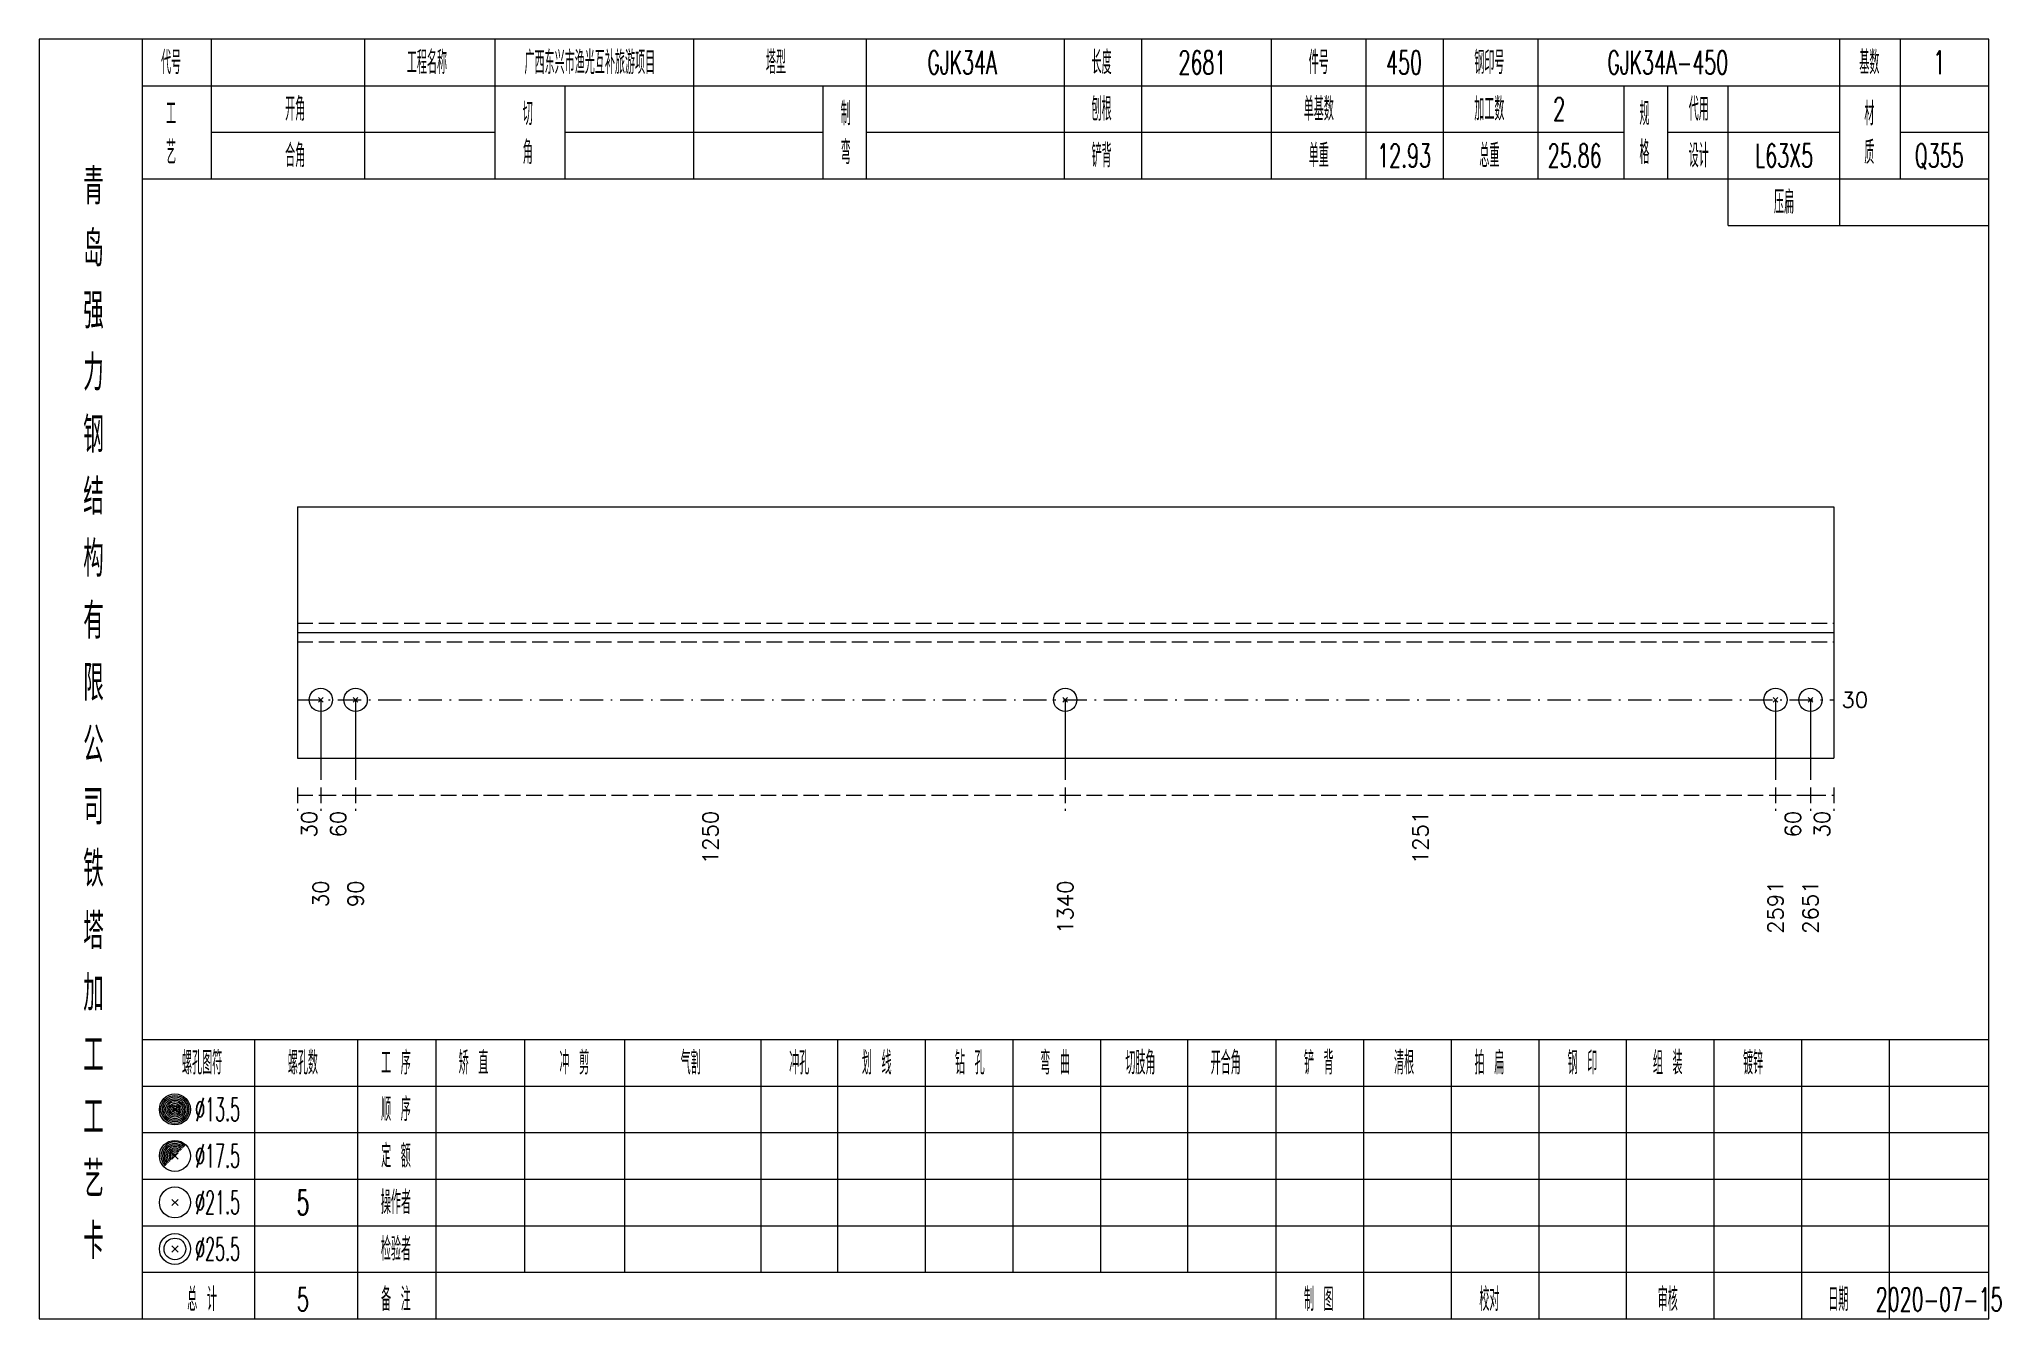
# Model space of a CAD drawing. Extents: x 0 to 2606, y -377 to 6479.
# Drawn here: x 0 to 252.9, y 4550 to 4715 of the extents above; entities that cross this region are included whole.
import ezdxf
from ezdxf.enums import TextEntityAlignment as Align

# ---------------------------------------------------------------- set-up
doc = ezdxf.new("R2010")
doc.units = 0
doc.header["$MEASUREMENT"] = 0
doc.linetypes.add('一点画线', pattern=[5.2, 3, -1, 0.2, -1])
doc.linetypes.add('虚线', pattern=[2.75, 2, -0.75])
doc.layers.get('0').update_dxf_attribs({"linetype": 'CONTINUOUS', "lineweight": 25})
doc.layers.add('1', color=7, linetype='CONTINUOUS', lineweight=25)
doc.layers.add('4', color=7, linetype='CONTINUOUS', lineweight=25)
doc.styles.get("Standard").update_dxf_attribs({"font": 'simplex.shx', "width": 0.7, "height": 3, "bigfont": 'gbhzfs.shx'})

msp = doc.modelspace()

# ---------------------------------------------------------------- texts
at = {"color": 7, "linetype": 'Continuous', "lineweight": 13}
msp.add_text('30', height=2, dxfattribs=at).set_placement((232.4, 4629.81), align=Align.MIDDLE_LEFT)
at = {"color": 8, "linetype": 'Continuous', "lineweight": 9}
for s, p in [('30', (34.8, 4615.5)), ('60', (38.55, 4615.5)), ('1250', (86.56, 4615.5)), ('1251', (178.11, 4615.5)), ('60', (226.15, 4615.5)), ('30', (229.9, 4615.5))]:
    msp.add_text(s, height=2, rotation=90, dxfattribs=at).set_placement(p, align=Align.MIDDLE_RIGHT)
at = {"layer": '1', "color": 7, "linetype": 'Continuous', "lineweight": 13}
for s, p in [('30', (36.3, 4606.5)), ('90', (40.8, 4606.5)), ('1340', (132.31, 4606.5)), ('2591', (223.9, 4606.5)), ('2651', (228.4, 4606.5))]:
    msp.add_text(s, height=2, rotation=90, dxfattribs=at).set_placement(p, align=Align.MIDDLE_RIGHT)
at = {"layer": '4', "color": 1, "linetype": 'Continuous', "lineweight": 13}
for s, height, width, p in [('代号', 3, 0.6, (17, 4712)), ('工程名称', 3, 0.6, (50, 4712)), ('广西东兴市渔光互补旅游项目', 3, 0.6, (71, 4712)), ('塔型', 3, 0.6, (95, 4712)), ('GJK34A', 3, 0.6, (119, 4712)), ('长度', 3, 0.6, (137, 4712)), ('2681', 3, 0.6, (150, 4712)), ('件号', 3, 0.6, (165, 4712)), ('450', 3, 0.6, (176, 4712)), ('钢印号', 3, 0.6, (187, 4712)), ('GJK34A-450', 3, 0.6, (210, 4712)), ('基数', 3, 0.6, (236, 4712)), ('1', 3, 0.6, (245, 4712)), ('开角', 3, 0.6, (33, 4706)), ('刨根', 3, 0.6, (137, 4706)), ('单基数', 3, 0.6, (165, 4706)), ('加工数', 3, 0.6, (187, 4706)), ('2', 3, 0.6, (196, 4706)), ('代用', 3, 0.6, (214, 4706)), ('工', 3, 0.6, (17, 4705.4)), ('切', 3, 0.6, (63, 4705.4)), ('制', 3, 0.6, (104, 4705.4)), ('规', 3, 0.6, (207, 4705.4)), ('材', 3, 0.6, (236, 4705.4)), ('艺', 3, 0.6, (17, 4700.4)), ('合角', 3, 0.6, (33, 4700)), ('角', 3, 0.6, (63, 4700.4)), ('弯', 3, 0.6, (104, 4700.4)), ('铲背', 3, 0.6, (137, 4700)), ('单重', 3, 0.6, (165, 4700)), ('12.93', 3, 0.6, (176, 4700)), ('总重', 3, 0.6, (187, 4700)), ('25.86', 3, 0.6, (198, 4700)), ('格', 3, 0.6, (207, 4700.4)), ('设计', 3, 0.6, (214, 4700)), ('L63X5', 3, 0.6, (225, 4700)), ('质', 3, 0.6, (236, 4700.4)), ('Q355', 3, 0.6, (245, 4700)), ('青', 4.6, 0.8, (7, 4696)), ('压扁', 3, 0.6, (225, 4694)), ('岛', 4.6, 0.8, (7, 4688)), ('强', 4.6, 0.8, (7, 4680)), ('力', 4.6, 0.8, (7, 4672)), ('钢', 4.6, 0.8, (7, 4664)), ('结', 4.6, 0.8, (7, 4656)), ('构', 4.6, 0.8, (7, 4648)), ('有', 4.6, 0.8, (7, 4640)), ('限', 4.6, 0.8, (7, 4632)), ('公', 4.6, 0.8, (7, 4624)), ('司', 4.6, 0.8, (7, 4616)), ('铁', 4.6, 0.8, (7, 4608)), ('塔', 4.6, 0.8, (7, 4600)), ('加', 4.6, 0.8, (7, 4592)), ('工', 4.6, 0.8, (7, 4584)), ('螺孔图符', 3, 0.6, (21, 4583)), ('螺孔数', 3, 0.6, (34, 4583)), ('工 序', 3, 0.6, (46, 4583)), ('矫 直', 3, 0.6, (56, 4583)), ('冲 剪', 3, 0.6, (69, 4583)), ('气割', 3, 0.6, (84, 4583)), ('冲孔', 3, 0.6, (98, 4583)), ('划 线', 3, 0.6, (108, 4583)), ('钻 孔', 3, 0.6, (120, 4583)), ('弯 曲', 3, 0.6, (131, 4583)), ('切肢角', 3, 0.6, (142, 4583)), ('开合角', 3, 0.6, (153, 4583)), ('铲 背', 3, 0.6, (165, 4583)), ('清根', 3, 0.6, (176, 4583)), ('拍 扁', 3, 0.6, (187, 4583)), ('钢 印', 3, 0.6, (199, 4583)), ('组 装', 3, 0.6, (210, 4583)), ('镀锌', 3, 0.6, (221, 4583)), ('%%C13.5', 3, 0.5, (23, 4577)), ('顺 序', 3, 0.6, (46, 4577)), ('工', 4.6, 0.8, (7, 4576)), ('艺', 4.6, 0.8, (7, 4568)), ('%%C17.5', 3, 0.5, (23, 4571)), ('定 额', 3, 0.6, (46, 4571)), ('%%C21.5', 3, 0.5, (23, 4565)), ('5', 3.2, 0.6, (34, 4565)), ('操作者', 3, 0.6, (46, 4565)), ('卡', 4.6, 0.8, (7, 4560)), ('检验者', 3, 0.6, (46, 4559)), ('%%C25.5', 3, 0.5, (23, 4559)), ('总 计', 3, 0.6, (21, 4552.5)), ('5', 3, 0.6, (34, 4552.5)), ('备 注', 3, 0.6, (46, 4552.5)), ('制 图', 3, 0.6, (165, 4552.5)), ('校对', 3, 0.6, (187, 4552.5)), ('审核', 3, 0.6, (210, 4552.5)), ('日期', 3, 0.6, (232, 4552.5)), ('2020-07-15', 3, 0.6, (245, 4552.5))]:
    msp.add_text(s, height=height, dxfattribs=dict(at, width=width)).set_placement(p, align=Align.MIDDLE_CENTER)

# ---------------------------------------------------------------- linework, layer by layer
at = {"color": 7, "linetype": 'Continuous', "lineweight": 18}
for p, q in [((33.3, 4654.69), (33.3, 4622.31)), ((33.3, 4654.69), (231.4, 4654.69)), ((231.4, 4654.69), (231.4, 4622.31)), ((33.3, 4638.5), (231.4, 4638.5))]:
    msp.add_line(p, q, dxfattribs=at)
at = {"color": 1, "linetype": '虚线', "lineweight": 18}
for p, q in [((33.3, 4639.69), (231.4, 4639.69)), ((33.3, 4637.31), (231.4, 4637.31))]:
    msp.add_line(p, q, dxfattribs=at)
at = {"color": 3, "linetype": '一点画线', "lineweight": 13}
msp.add_line((33.3, 4629.81), (231.4, 4629.81), dxfattribs=at)
at = {"color": 7, "linetype": 'Continuous', "lineweight": 13}
for p, q in [((36.3, 4629.81), (36.3, 4619.5)), ((40.8, 4629.81), (40.8, 4619.5)), ((132.31, 4629.81), (132.31, 4619.5)), ((223.9, 4629.81), (223.9, 4619.5)), ((228.4, 4629.81), (228.4, 4619.5))]:
    msp.add_line(p, q, dxfattribs=at)
at = {"color": 8, "linetype": '虚线', "lineweight": 9}
for p, q in [((33.3, 4618.5), (33.3, 4615.5)), ((33.3, 4617.5), (36.3, 4617.5)), ((36.3, 4618.5), (36.3, 4615.5)), ((36.3, 4618.5), (36.3, 4615.5)), ((36.3, 4617.5), (40.8, 4617.5)), ((40.8, 4618.5), (40.8, 4615.5)), ((40.8, 4618.5), (40.8, 4615.5)), ((40.8, 4617.5), (132.31, 4617.5)), ((132.31, 4618.5), (132.31, 4615.5)), ((132.31, 4618.5), (132.31, 4615.5)), ((132.31, 4617.5), (223.9, 4617.5)), ((223.9, 4618.5), (223.9, 4615.5)), ((223.9, 4618.5), (223.9, 4615.5)), ((223.9, 4617.5), (228.4, 4617.5)), ((228.4, 4618.5), (228.4, 4615.5)), ((228.4, 4618.5), (228.4, 4615.5)), ((228.4, 4617.5), (231.4, 4617.5)), ((231.4, 4618.5), (231.4, 4615.5))]:
    msp.add_line(p, q, dxfattribs=at)
at = {"layer": '1', "color": 7, "linetype": 'Continuous', "lineweight": 13}
for p, q in [((36, 4629.51), (36.6, 4630.11)), ((36.6, 4629.51), (36, 4630.11)), ((40.5, 4629.51), (41.1, 4630.11)), ((41.1, 4629.51), (40.5, 4630.11)), ((132.01, 4629.51), (132.61, 4630.11)), ((132.61, 4629.51), (132.01, 4630.11)), ((223.6, 4629.51), (224.2, 4630.11)), ((224.2, 4629.51), (223.6, 4630.11)), ((228.1, 4629.51), (228.7, 4630.11)), ((228.7, 4629.51), (228.1, 4630.11))]:
    msp.add_line(p, q, dxfattribs=at)
at = {"layer": '1', "color": 7, "linetype": 'Continuous', "lineweight": 18}
msp.add_line((33.3, 4622.31), (231.4, 4622.31), dxfattribs=at)
at = {"layer": '1', "color": 7, "linetype": 'Continuous', "lineweight": 13}
for centre in [(36.3, 4629.81), (40.8, 4629.81), (132.31, 4629.81), (223.9, 4629.81), (228.4, 4629.81)]:
    msp.add_circle(centre, 1.5, dxfattribs=at)
at = {"layer": '4', "color": 1, "linetype": 'Continuous', "lineweight": 18}
for p, q in [((13.3, 4550), (13.3, 4715)), ((22.2, 4697), (22.2, 4715)), ((42, 4697), (42, 4715)), ((58.8, 4697), (58.8, 4715)), ((84.4, 4697), (84.4, 4715)), ((106.7, 4697), (106.7, 4715)), ((132.2, 4697), (132.2, 4715)), ((142.2, 4697), (142.2, 4715)), ((158.9, 4697), (158.9, 4715)), ((171.1, 4697), (171.1, 4715)), ((181.1, 4697), (181.1, 4715)), ((193.3, 4697), (193.3, 4715)), ((232.2, 4691), (232.2, 4715)), ((240, 4697), (240, 4715)), ((13.3, 4709), (251.4, 4709)), ((67.8, 4697), (67.8, 4709)), ((101.1, 4697), (101.1, 4709)), ((204.4, 4697), (204.4, 4709)), ((210, 4697), (210, 4709)), ((217.8, 4691), (217.8, 4709)), ((22.2, 4703), (58.8, 4703)), ((67.8, 4703), (101.1, 4703)), ((106.7, 4703), (204.4, 4703)), ((210, 4703), (232.2, 4703)), ((240, 4703), (251.4, 4703)), ((13.3, 4697), (251.4, 4697)), ((217.8, 4691), (251.4, 4691)), ((13.3, 4586), (251.4, 4586)), ((27.8, 4550), (27.8, 4586)), ((41.1, 4550), (41.1, 4586)), ((51.2, 4550), (51.2, 4586)), ((62.6, 4556), (62.6, 4586)), ((75.5, 4556), (75.5, 4586)), ((93.1, 4556), (93.1, 4586)), ((103, 4556), (103, 4586)), ((114.3, 4556), (114.3, 4586)), ((125.6, 4556), (125.6, 4586)), ((136.9, 4556), (136.9, 4586)), ((148.1, 4556), (148.1, 4586)), ((159.5, 4556), (159.5, 4586)), ((170.8, 4556), (170.8, 4586)), ((182.1, 4556), (182.1, 4586)), ((193.4, 4556), (193.4, 4586)), ((204.7, 4556), (204.7, 4586)), ((216, 4556), (216, 4586)), ((227.3, 4556), (227.3, 4586)), ((238.6, 4556), (238.6, 4586)), ((13.3, 4580), (251.4, 4580)), ((13.3, 4574), (251.4, 4574)), ((13.3, 4568), (251.4, 4568)), ((13.3, 4562), (251.4, 4562)), ((13.3, 4556), (251.4, 4556)), ((159.5, 4550), (159.5, 4556)), ((170.8, 4550), (170.8, 4556)), ((182.1, 4550), (182.1, 4556)), ((193.4, 4550), (193.4, 4556)), ((204.7, 4550), (204.7, 4556)), ((216, 4550), (216, 4556)), ((227.3, 4550), (227.3, 4556)), ((238.6, 4550), (238.6, 4556))]:
    msp.add_line(p, q, dxfattribs=at)
at = {"layer": '4', "color": 7, "linetype": 'Continuous', "lineweight": 13}
for p, q in [((17.3, 4576.8), (17.7, 4577.2)), ((17.7, 4576.8), (17.3, 4577.2)), ((17.1, 4564.6), (17.9, 4565.4)), ((17.9, 4564.6), (17.1, 4565.4)), ((17.1, 4558.6), (17.9, 4559.4)), ((17.9, 4558.6), (17.1, 4559.4))]:
    msp.add_line(p, q, dxfattribs=at)
at = {"layer": '4', "color": 7, "linetype": 'Continuous', "lineweight": 0}
for p, q in [((17.1, 4570.6), (17.9, 4571.4)), ((17.1, 4571.4), (17.9, 4570.6))]:
    msp.add_line(p, q, dxfattribs=at)
at = {"layer": '4', "color": 1, "linetype": 'Continuous', "lineweight": 18}
msp.add_lwpolyline([(0, 4715), (0, 4550), (251.4, 4550), (251.4, 4715)], close=True, dxfattribs=at)
at = {"layer": '4', "color": 7, "linetype": 'Continuous', "lineweight": 13}
for centre, radius in [((17.5, 4577), 2), ((17.5, 4577), 1.8), ((17.5, 4577), 1.6), ((17.5, 4577), 1.4), ((17.5, 4577), 1.2), ((17.5, 4577), 1), ((17.5, 4577), 0.8), ((17.5, 4577), 0.6), ((17.5, 4577), 0.4), ((17.5, 4577), 0.2), ((17.5, 4571), 2), ((17.5, 4565), 2), ((17.5, 4559), 2), ((17.5, 4559), 1.4)]:
    msp.add_circle(centre, radius, dxfattribs=at)
for radius in [1.8, 1.6, 1.4, 1.2, 1, 0.8, 0.6, 0.4, 0.2]:
    msp.add_arc((17.5, 4571), radius, 45, 225, dxfattribs=at)

msp.set_redraw_order([(e.dxf.handle, doc.entitydb.next_handle()) for e in msp.query("TEXT MTEXT ATTDEF DIMENSION ARC_DIMENSION")])  # texts and dimensions are drawn at this point

doc.saveas('drawing.dxf')
